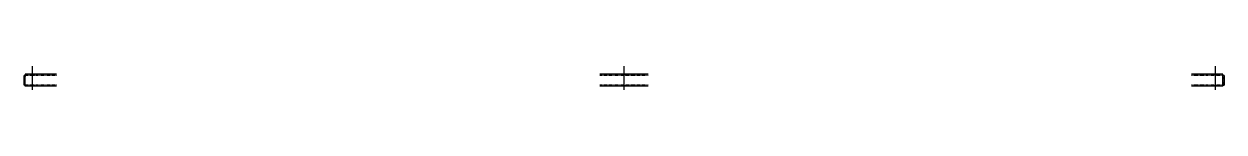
# Model space of a CAD drawing. Header units: millimetres. Extents: x 2 to 26360, y 2 to 609.
# Drawn here: x 10534 to 15524, y 2 to 100 of the extents above; entities that cross this region are included whole.
import ezdxf

# ---------------------------------------------------------------- set-up
doc = ezdxf.new("R2010")
doc.units = ezdxf.units.MM
doc.linetypes.add('DXK_LINE_DOT2', pattern=[3.9198, 1.9599, -1.9599])
doc.layers.add('STÅL', color=7, linetype='Continuous')

msp = doc.modelspace()

# ---------------------------------------------------------------- hatches: boundary and pattern name
at = {"layer": 'STÅL', "linetype": 'Continuous'}
for points in [[(10576.4, 66.9), (10562.4, 66.9), (10562.4, 61.9), (10576.4, 61.9)], [(13036.4, 66.9), (13022.4, 66.9), (13022.4, 61.9), (13036.4, 61.9)], [(15496.4, 66.9), (15482.4, 66.9), (15482.4, 61.9), (15496.4, 61.9)], [(10576.4, 21.9), (10562.4, 21.9), (10562.4, 16.9), (10576.4, 16.9)], [(13036.4, 21.9), (13022.4, 21.9), (13022.4, 16.9), (13036.4, 16.9)], [(15496.4, 21.9), (15482.4, 21.9), (15482.4, 16.9), (15496.4, 16.9)]]:
    msp.add_hatch(color=96, dxfattribs=at).paths.add_polyline_path(points)

# ---------------------------------------------------------------- linework, layer by layer
at = {"layer": 'STÅL', "color": 96, "linetype": 'Continuous'}
for p, q in [((10569.4, 2.4), (10569.4, 99.9)), ((13029.4, 2.4), (13029.4, 99.9)), ((15489.4, 2.4), (15489.4, 99.9)), ((10562.4, 61.9), (10562.4, 66.9)), ((10576.4, 61.9), (10576.4, 66.9)), ((13022.4, 61.9), (13022.4, 66.9)), ((13036.4, 61.9), (13036.4, 66.9)), ((15482.4, 61.9), (15482.4, 66.9)), ((15496.4, 61.9), (15496.4, 66.9)), ((10562.4, 16.9), (10562.4, 21.9)), ((10576.4, 16.9), (10576.4, 21.9)), ((13022.4, 16.9), (13022.4, 21.9)), ((13036.4, 16.9), (13036.4, 21.9)), ((15482.4, 16.9), (15482.4, 21.9)), ((15496.4, 16.9), (15496.4, 21.9))]:
    msp.add_line(p, q, dxfattribs=at)
at = {"layer": 'STÅL', "color": 2, "linetype": 'Continuous'}
for p, q in [((10539.4, 61.9), (10534.4, 61.9)), ((10534.4, 22.9), (10534.4, 61.9)), ((10539.4, 66.9), (10539.4, 56.9)), ((10669.8, 66.9), (10539.4, 66.9)), ((10539.4, 19.8), (10539.4, 56.9)), ((13129.8, 66.9), (12929, 66.9)), ((15519.4, 66.9), (15389, 66.9)), ((15519.4, 16.9), (15519.4, 66.9)), ((15524.4, 61.9), (15519.4, 61.9)), ((15524.4, 61.9), (15524.4, 61.7)), ((15524.4, 61.7), (15524.4, 60.9)), ((15524.4, 60.9), (15524.4, 21.9)), ((10534.4, 22.1), (10534.4, 22.9)), ((10534.4, 21.9), (10534.4, 22.1)), ((10539.4, 21.9), (10534.4, 21.9)), ((10539.4, 17.7), (10539.4, 19.8)), ((10539.4, 16.9), (10539.4, 17.7)), ((10669.8, 16.9), (10539.4, 16.9)), ((13129.8, 16.9), (12929, 16.9)), ((15519.4, 16.9), (15389, 16.9)), ((15519.4, 21.9), (15524.4, 21.9))]:
    msp.add_line(p, q, dxfattribs=at)
at = {"layer": 'STÅL', "color": 7, "linetype": 'DXK_LINE_DOT2'}
for p, q in [((10539.4, 66.9), (10539.4, 61.9)), ((10539.4, 22.1), (10539.4, 61.9)), ((10669.8, 61.9), (10539.4, 61.9)), ((13129.8, 61.9), (12929, 61.9)), ((15519.4, 61.9), (15389, 61.9)), ((15519.4, 61.9), (15519.4, 21.9)), ((15524.4, 61.7), (15524.4, 61.9)), ((15524.4, 60.9), (15524.4, 61.7)), ((10534.4, 22.9), (10534.4, 22.1)), ((10534.4, 22.1), (10534.4, 21.9)), ((10539.4, 22.1), (10539.4, 21.9)), ((10669.8, 21.9), (10539.4, 21.9)), ((13129.8, 21.9), (12929, 21.9)), ((15519.4, 21.9), (15389, 21.9))]:
    msp.add_line(p, q, dxfattribs=at)

doc.saveas('drawing.dxf')
